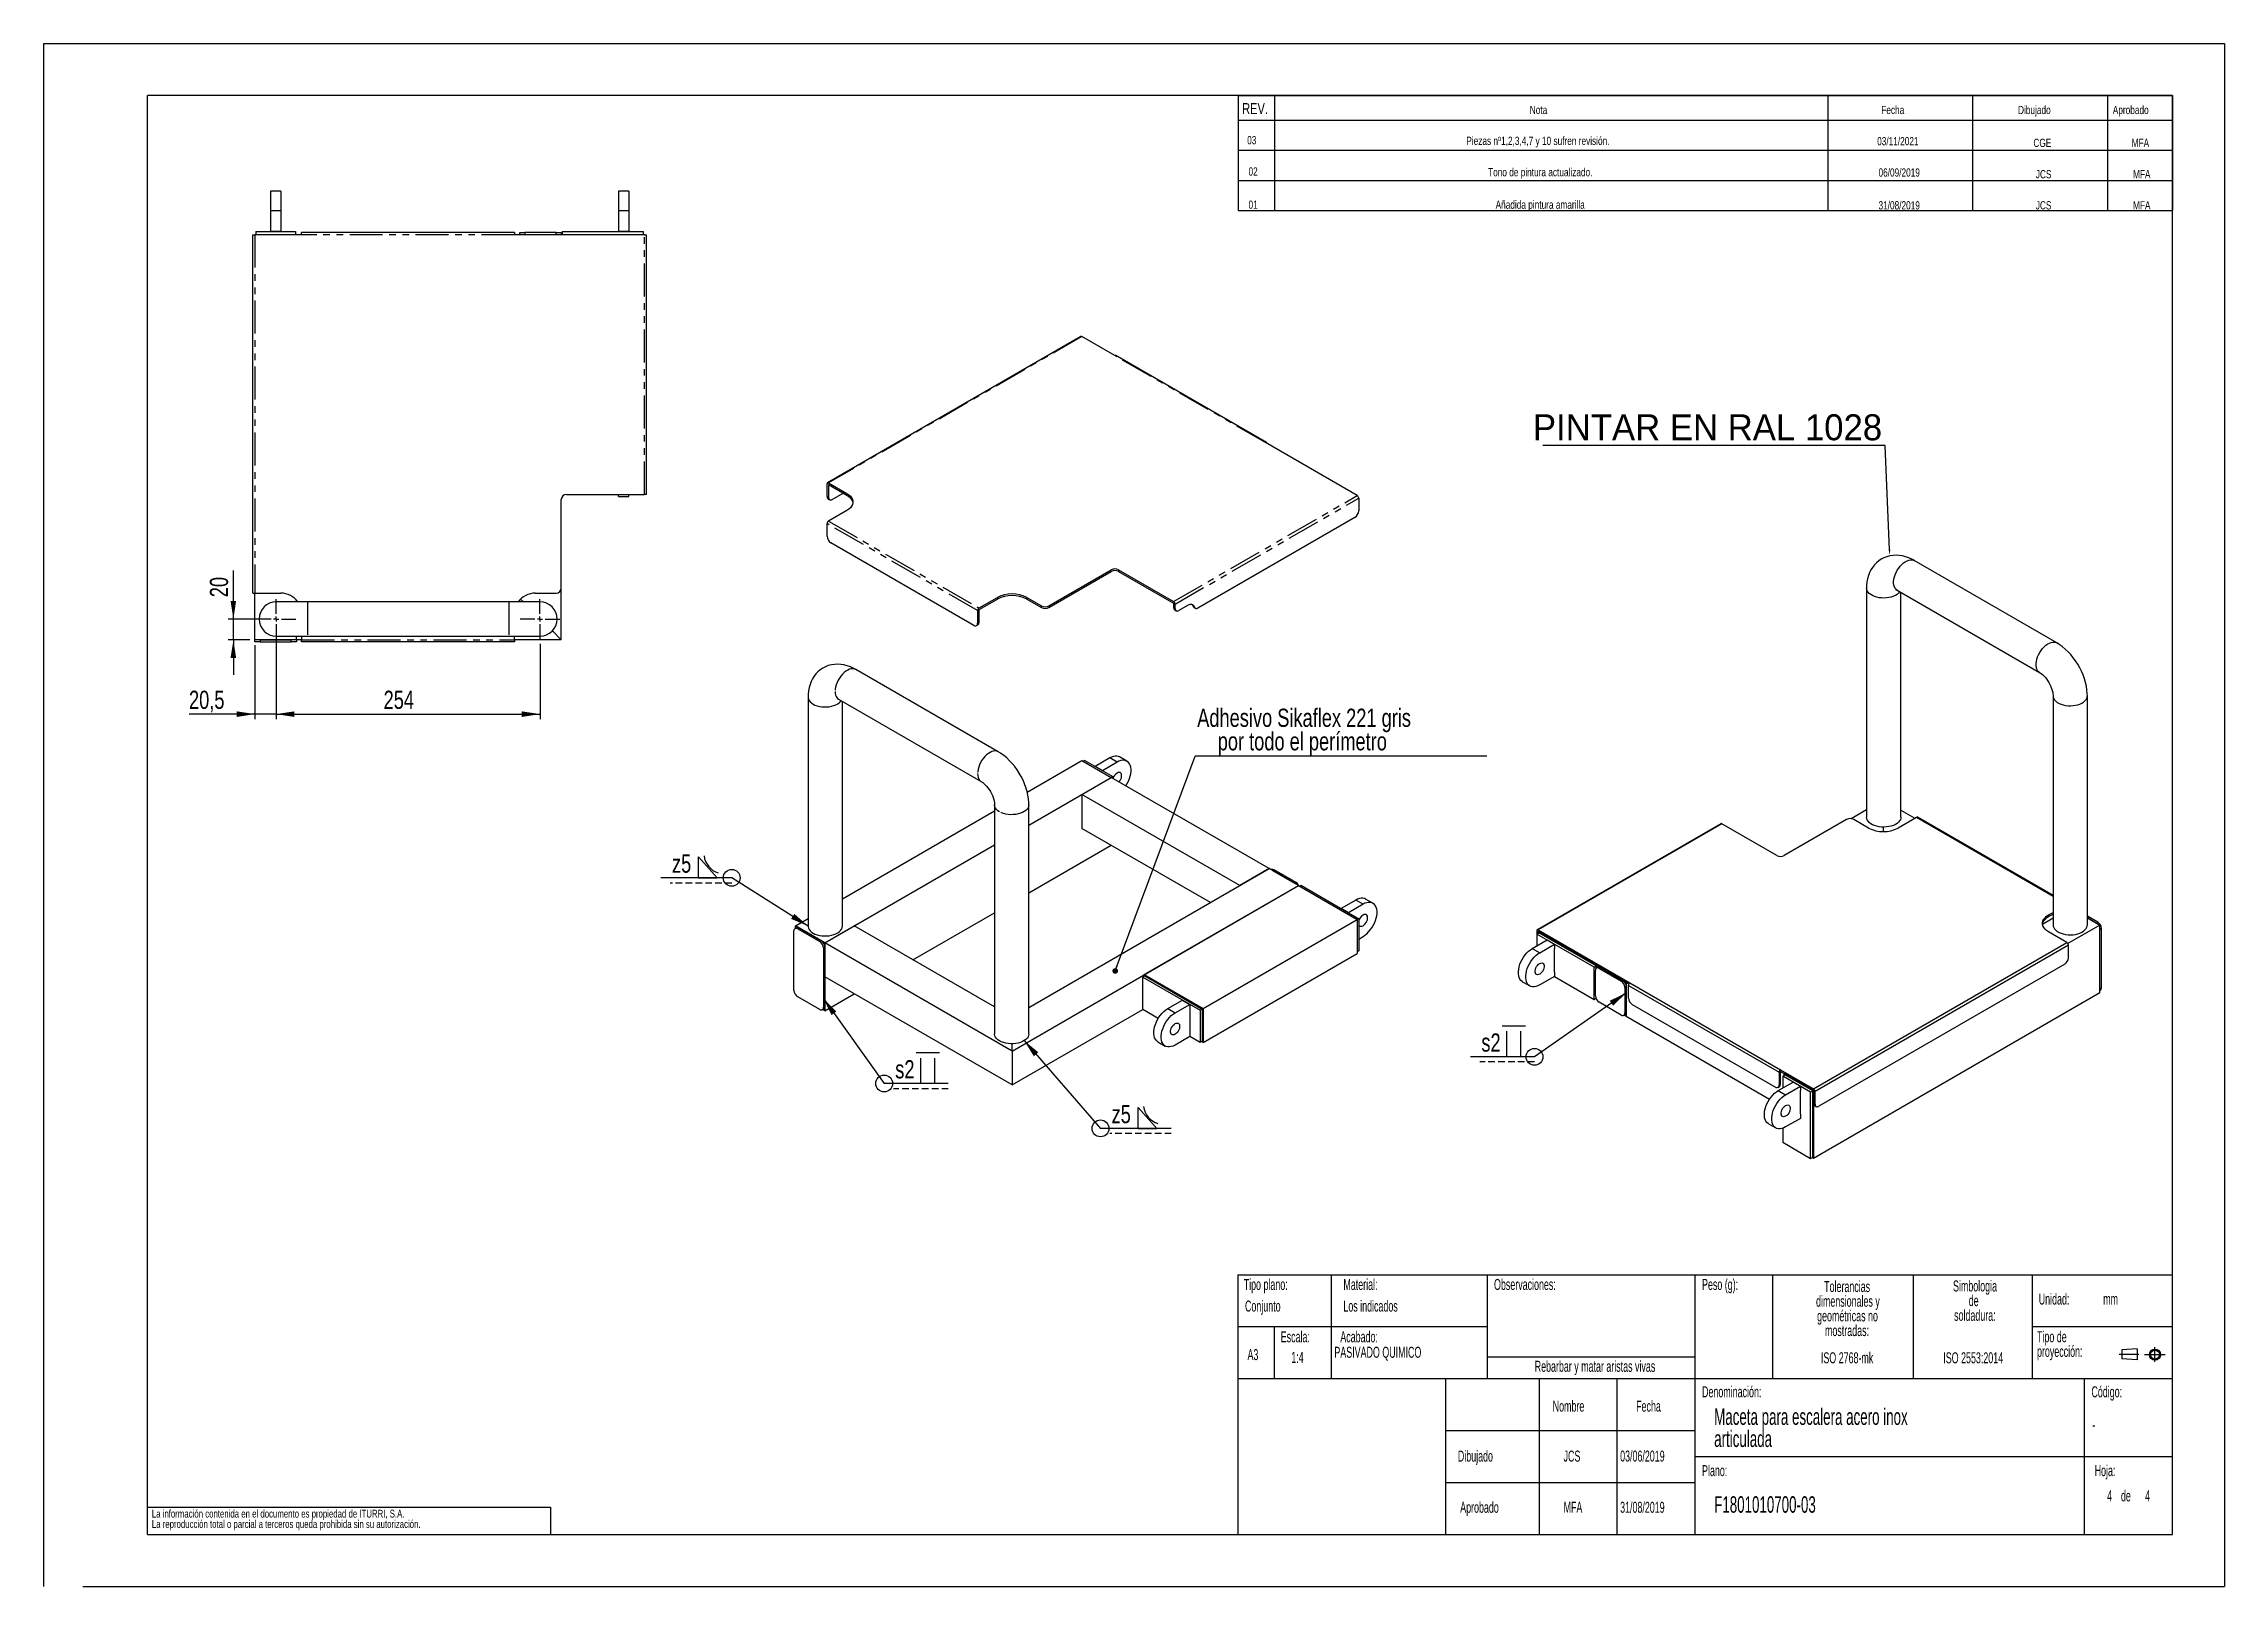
# Model space of a CAD drawing. Extents: x 0 to 1680, y 0 to 1188.
import ezdxf
from ezdxf import colors
from ezdxf.entities.mleader import LeaderData, LeaderLine
from ezdxf.math import Vec2, Vec3

# ---------------------------------------------------------------- set-up
doc = ezdxf.new("R2010")
doc.units = 0
doc.header["$LTSCALE"] = 4
for name, pattern in [('CENTERX2', [20.32, 12.7, -2.54, 2.54, -2.54]), ('HIDDEN', [1.905, 1.27, -0.635]), ('PHANTOM', [12.7, 6.35, -1.27, 1.27, -1.27, 1.27, -1.27])]:
    doc.linetypes.add(name, pattern=pattern)
doc.layers.get('0').update_dxf_attribs({"linetype": 'CONTINUOUS'})
doc.layers.add('FORMATO', color=7, linetype='CONTINUOUS')
doc.layers.add('SLD-0', color=179, linetype='CONTINUOUS')
doc.styles.add('SLDTEXTSTYLE0', font='TXT', dxfattribs={"width": 0.605})
doc.styles.add('SLDTEXTSTYLE1', font='TXT', dxfattribs={"width": 0.75})
doc.dimstyles.new('SLDDIMSTYLE0', dxfattribs={"dimtxt": 0.18, "dimasz": 4.307692, "dimexe": 0, "dimexo": 0.0625, "dimgap": 0, "dimtad": 0, "dimtih": 1, "dimtoh": 1, "dimdec": 0, "dimrnd": 1e-09, "dimzin": 0, "dimdsep": 46, "dimtxsty": 'Standard', "dimblk1": 'DOT', "dimblk2": 'DOT', "dimsah": 1, "dimcen": 0.09, "dimadec": 0, "dimazin": 0, "dimtfac": 4.307692, "dimtdec": 0, "dimtofl": 0, "dimtmove": 0, "dimatfit": 3, "dimldrblk": 'DOT', "dimfxl": 1, "dimtolj": 1, "dimtzin": 0, "dimarcsym": 0})
doc.dimstyles.new('SLDDIMSTYLE1', dxfattribs={"dimtxt": 0.18, "dimasz": 14, "dimexe": 0, "dimexo": 0.0625, "dimgap": 0, "dimtad": 0, "dimtih": 1, "dimtoh": 1, "dimdec": 0, "dimrnd": 1e-09, "dimzin": 0, "dimdsep": 46, "dimtxsty": 'Standard', "dimsah": 1, "dimcen": 0.09, "dimadec": 0, "dimazin": 0, "dimtfac": 14, "dimtdec": 0, "dimtofl": 0, "dimtmove": 0, "dimatfit": 3, "dimfxl": 1, "dimtolj": 1, "dimtzin": 0, "dimarcsym": 0})
doc.dimstyles.new('SLDDIMSTYLE2', dxfattribs={"dimtxt": 14, "dimasz": 14, "dimexe": 0, "dimexo": 0.0625, "dimgap": 3.5, "dimtad": 1, "dimdec": 1, "dimlfac": 0.714286, "dimrnd": 1e-09, "dimzin": 12, "dimdsep": 46, "dimtxsty": 'SLDTEXTSTYLE1', "dimsah": 1, "dimcen": 0.09, "dimadec": 0, "dimazin": 0, "dimtfac": 1, "dimtdec": 1, "dimtmove": 0, "dimatfit": 0, "dimfxl": 1, "dimtolj": 1, "dimtzin": 12, "dimarcsym": 0})
doc.dimstyles.new('SLDDIMSTYLE3', dxfattribs={"dimtxt": 14, "dimasz": 14, "dimexe": 0, "dimexo": 0.0625, "dimgap": 3.5, "dimtad": 1, "dimdec": 1, "dimlfac": 0.714286, "dimrnd": 1e-09, "dimzin": 12, "dimdsep": 46, "dimtxsty": 'SLDTEXTSTYLE1', "dimsah": 1, "dimcen": 0.09, "dimadec": 0, "dimazin": 0, "dimtfac": 1, "dimtdec": 1, "dimtofl": 0, "dimtmove": 0, "dimatfit": 3, "dimfxl": 1, "dimtolj": 1, "dimtzin": 12, "dimarcsym": 0})

msp = doc.modelspace()

# ---------------------------------------------------------------- texts
at = {"layer": 'FORMATO', "style": 'SLDTEXTSTYLE1'}
for s, insert, char_height, attachment_point in [('REV.', (923.34, 1142.21), 8.467, 1), ('Nota', (1144.9, 1140.1), 6.35, 1), ('Fecha', (1415.71, 1140.1), 6.35, 1), ('Dibujado', (1521.04, 1140.1), 6.35, 1), ('Aprobado', (1594.04, 1140.1), 6.35, 1), ('03', (930.74, 1116.85), 6.35, 2), ('Piezas nº1,2,3,4,7 y 10 sufren revisión.', (1151.18, 1116.33), 6.35, 2), ('03/11/2021', (1428.45, 1116.07), 6.35, 2), ('CGE', (1539.78, 1114.76), 6.35, 2), ('MFA', (1615.3, 1114.76), 6.35, 2), ('02', (931.77, 1092.72), 6.35, 2), ('Tono de pintura actualizado.', (1152.97, 1092.2), 6.35, 2), ('06/09/2019', (1429.49, 1091.94), 6.35, 2), ('JCS', (1540.74, 1090.64), 6.35, 2), ('MFA', (1616.33, 1090.64), 6.35, 2), ('01', (931.77, 1067.18), 6.35, 2), ('Añadida pintura amarilla', (1152.93, 1067.18), 6.35, 2), ('31/08/2019', (1429.49, 1066.67), 6.35, 2), ('JCS', (1540.74, 1066.67), 6.35, 2), ('MFA', (1616.33, 1066.67), 6.35, 2)]:
    msp.add_mtext(s, dxfattribs=dict(at, insert=insert, char_height=char_height, attachment_point=attachment_point))
at = {"layer": 'SLD-0', "style": 'SLDTEXTSTYLE0'}
for s, insert, char_height, attachment_point in [('Tipo plano:', (924.52, 236.72), 8.4667, 1), ('Material:', (1001.32, 236.72), 8.467, 1), ('Observaciones:', (1117.35, 236.72), 8.4667, 1), ('Peso (g):', (1277.61, 236.72), 8.467, 1), ('Conjunto', (925.51, 220.08), 8.467, 1), ('Los indicados', (1001.32, 220.08), 8.4667, 1), ('Unidad:', (1536.98, 225.48), 8.467, 1), ('mm', (1586.65, 225.48), 8.467, 1), ('Escala:', (953.05, 196.41), 8.467, 1), ('Acabado:', (998.95, 196.41), 8.467, 1), ('A3', (927.44, 182.7), 8.467, 1), ('1:4', (961.16, 180.54), 8.467, 1), ('PASIVADO QUIMICO', (994.38, 184.51), 8.4667, 1), ('Rebarbar y matar aristas vivas', (1195.14, 173.69), 8.4667, 2), ('ISO 2768-mk', (1389.35, 180.24), 8.4667, 2), ('ISO 2553:2014', (1486.5, 180.24), 8.4667, 2), ('Denominación:', (1277.61, 154.06), 8.4667, 1), ('Código:', (1577.59, 154.06), 8.467, 1), ('Nombre', (1162.55, 143.02), 8.467, 1), ('Fecha', (1226.83, 143.02), 8.467, 1), ('-', (1578.35, 128.77), 8.47, 1), ('Dibujado', (1089.49, 104.56), 8.467, 1), ('JCS', (1170.94, 104.56), 8.467, 1), ('03/06/2019', (1214.51, 104.56), 8.467, 1), ('Plano:', (1277.61, 93.35), 8.467, 1), ('Hoja:', (1580.06, 93.35), 8.467, 1), ('F1801010700-03', (1286.96, 69.39), 12.7, 1), ('4', (1589.65, 73.9), 8.47, 1), ('4', (1589.65, 73.9), 8.47, 1), ('de', (1600.31, 73.9), 8.467, 1), ('de', (1600.31, 73.9), 8.467, 1), ('4', (1618.92, 73.9), 8.47, 1), ('4', (1618.92, 73.9), 8.47, 1), ('Aprobado', (1091.3, 65.13), 8.467, 1), ('MFA', (1170.94, 65.13), 8.467, 1), ('31/08/2019', (1214.51, 65.13), 8.467, 1)]:
    msp.add_mtext(s, dxfattribs=dict(at, insert=insert, char_height=char_height, attachment_point=attachment_point))

# ---------------------------------------------------------------- blocks, each defined once
blk = doc.blocks.new('BLOQUE3')
at = {"color": 7, "linetype": 'CENTERX2'}
for p, q in [((1591.7, 520.2), (1579.2, 520.2)), ((1595.5, 520.1), (1608.6, 520.1)), ((1602.1, 515.4), (1602.1, 524.8))]:
    blk.add_line(p, q, dxfattribs=at)
at = {"color": 7, "linetype": 'Continuous'}
for p, q in [((1590.7, 523.8), (1580.9, 523.1)), ((1580.9, 523.1), (1580.9, 517.4)), ((1590.7, 523.8), (1590.7, 516.7)), ((1590.7, 516.7), (1580.9, 517.4))]:
    blk.add_line(p, q, dxfattribs=at)
for radius in [3.57, 2.85]:
    blk.add_circle((1602.1, 520.1), radius, dxfattribs=at)
blk = doc.blocks.new('SW_NOTE_0')
at = {"layer": 'SLD-0', "color": 0, "attachment_point": 2, "style": 'SLDTEXTSTYLE0'}
for s, insert, char_height in [('dimensionales y', (30.2, -0.4), 8.467), ('Tolerancias', (29.6, 10.9), 8.467), ('geométricas no', (29.9, -11.7), 8.467), ('mostradas:', (29.5, -23), 8.47)]:
    blk.add_mtext(s, dxfattribs=dict(at, insert=insert, char_height=char_height))
blk = doc.blocks.new('SW_NOTE_0_1')
at = {"layer": 'SLD-0', "color": 0, "attachment_point": 1, "style": 'SLDTEXTSTYLE0'}
for s, insert, char_height in [('Tipo de', (0, 10.9), 8.47), ('proyección:', (0, -0.4), 8.467)]:
    blk.add_mtext(s, dxfattribs=dict(at, insert=insert, char_height=char_height))
blk = doc.blocks.new('SW_NOTE_0_2')
at = {"layer": 'SLD-0', "color": 0, "char_height": 8.47, "attachment_point": 2, "style": 'SLDTEXTSTYLE0'}
for s, insert in [('Simbologia', (28.4, 10.9)), ('de', (27.4, -0.4)), ('soldadura:', (28.3, -11.7))]:
    blk.add_mtext(s, dxfattribs=dict(at, insert=insert))
blk = doc.blocks.new('SW_NOTE_0_3')
at = {"layer": 'SLD-0', "color": 0, "char_height": 6, "attachment_point": 1, "style": 'SLDTEXTSTYLE1'}
for s, insert in [('La información contenida en el documento es propiedad de ITURRI, S.A.', (0, 7.7)), ('La reproducción total o parcial a terceros queda prohibida sin su autorización.', (0, -0.3))]:
    blk.add_mtext(s, dxfattribs=dict(at, insert=insert))
blk = doc.blocks.new('SW_NOTE_0_4')
at = {"layer": 'SLD-0', "color": 0, "char_height": 12.7, "attachment_point": 1, "style": 'SLDTEXTSTYLE0'}
for s, insert in [('Maceta para escalera acero inox', (0, 16.4)), ('articulada', (0, -0.6))]:
    blk.add_mtext(s, dxfattribs=dict(at, insert=insert))
blk = doc.blocks.new('SW_NOTE_0_5')
at = {"layer": 'FORMATO', "color": 0}
blk.add_line((224.7, 0), (0, 0), dxfattribs=at)
at = {"layer": 'FORMATO', "color": 0, "char_height": 14, "attachment_point": 1, "style": 'SLDTEXTSTYLE1'}
for s, insert in [('Adhesivo Sikaflex 221 gris', (1.5, 36.5)), ('por todo el perímetro', (17.3, 18.4))]:
    blk.add_mtext(s, dxfattribs=dict(at, insert=insert))
blk = doc.blocks.new('_DOT')
at = {"color": 0, "linetype": 'ByBlock'}
blk.add_line((-0.5, 0), (-1, 0), dxfattribs=at)
at = {"color": 0, "linetype": 'ByBlock', "const_width": 0.5}
blk.add_lwpolyline([(-0.25, 0, 1), (0.25, 0, 1)], format="xyb", close=True, dxfattribs=at)
blk = doc.blocks.new('SW_SYMBOL_WELD_FILL')
at = {"layer": 'FORMATO', "color": 0}
for p, q in [((400, 0), (400, 3600)), ((400, 3600), (3600, 0)), ((400, 0), (3600, 0))]:
    blk.add_line(p, q, dxfattribs=at)
blk = doc.blocks.new('SW_SYMBOL_WLDSI_FCNC')
at = {"layer": 'FORMATO', "color": 0}
blk.add_arc((5100, 4275), 3600, 188, 252, dxfattribs=at)
blk = doc.blocks.new('SW_WELDSYMBOL_19')
at = {"layer": 'FORMATO', "color": 0}
blk.add_line((54.5, 0), (0, 0), dxfattribs=at)
at = {"layer": 'FORMATO', "color": 0, "linetype": 'HIDDEN'}
blk.add_line((54.5, -4), (7.2, -4), dxfattribs=at)
at = {"layer": 'FORMATO', "color": 0}
blk.add_circle((0, 0), 6.48, dxfattribs=at)
at = {"layer": 'FORMATO', "color": 0, "xscale": 0.004470703125, "yscale": 0.004470703125, "zscale": 0.004470703125}
for name, p in [('SW_SYMBOL_WLDSI_FCNC', (26.3, 0)), ('SW_SYMBOL_WELD_FILL', (27.2, 0))]:
    blk.add_blockref(name, p, dxfattribs=at)
at = {"layer": 'FORMATO', "color": 0, "insert": (8.5, 18), "char_height": 14, "attachment_point": 1, "style": 'SLDTEXTSTYLE1'}
blk.add_mtext('z5', dxfattribs=at)
blk = doc.blocks.new('SW_WELDSYMBOL_20')
at = {"layer": 'FORMATO', "color": 0}
blk.add_line((0, 0), (-54.5, 0), dxfattribs=at)
at = {"layer": 'FORMATO', "color": 0, "linetype": 'HIDDEN'}
blk.add_line((0, -4), (-47.3, -4), dxfattribs=at)
at = {"layer": 'FORMATO', "color": 0}
blk.add_circle((0, 0), 6.48, dxfattribs=at)
at = {"layer": 'FORMATO', "color": 0, "xscale": 0.004470703125, "yscale": 0.004470703125, "zscale": 0.004470703125}
for name, p in [('SW_SYMBOL_WLDSI_FCNC', (-28.2, 0)), ('SW_SYMBOL_WELD_FILL', (-27.3, 0))]:
    blk.add_blockref(name, p, dxfattribs=at)
at = {"layer": 'FORMATO', "color": 0, "insert": (-46, 18), "char_height": 14, "attachment_point": 1, "style": 'SLDTEXTSTYLE1'}
blk.add_mtext('z5', dxfattribs=at)
blk = doc.blocks.new('SW_SYMBOL_WELD_BUSQ')
at = {"layer": 'FORMATO', "color": 0}
for p, q in [((800, 0), (800, 4400)), ((3200, 0), (3200, 4400))]:
    blk.add_line(p, q, dxfattribs=at)
blk = doc.blocks.new('SW_SYMBOL_WLDSI_FLT')
at = {"layer": 'FORMATO', "color": 0}
blk.add_line((0, 0), (4000, 0), dxfattribs=at)
blk = doc.blocks.new('SW_WELDSYMBOL_21')
at = {"layer": 'FORMATO', "color": 0}
blk.add_line((49.4, 0), (0, 0), dxfattribs=at)
at = {"layer": 'FORMATO', "color": 0, "linetype": 'HIDDEN'}
blk.add_line((49.4, -4), (7.2, -4), dxfattribs=at)
at = {"layer": 'FORMATO', "color": 0}
blk.add_circle((0, 0), 6.48, dxfattribs=at)
at = {"layer": 'FORMATO', "color": 0, "xscale": 0.004470703125, "yscale": 0.004470703125, "zscale": 0.004470703125}
for name, p in [('SW_SYMBOL_WLDSI_FLT', (24.6, 23.8)), ('SW_SYMBOL_WELD_BUSQ', (24.6, 0))]:
    blk.add_blockref(name, p, dxfattribs=at)
at = {"layer": 'FORMATO', "color": 0, "insert": (8.5, 18), "char_height": 14, "attachment_point": 1, "style": 'SLDTEXTSTYLE1'}
blk.add_mtext('s2', dxfattribs=at)
blk = doc.blocks.new('_D')
at = {"layer": 'FORMATO', "color": 52, "transparency": 16777216}
for p, q in [((179.2, 740.9), (179.2, 667.7)), ((162.8, 724.9), (162.8, 667.7)), ((162.8, 671.7), (112, 671.7)), ((179.2, 671.7), (162.8, 671.7)), ((179.2, 671.7), (206.1, 671.7))]:
    blk.add_line(p, q, dxfattribs=at)
for points in [[(162.8, 671.7), (148.8, 673.8), (148.8, 669.5)], [(179.2, 671.7), (193.2, 669.5), (193.2, 673.8)]]:
    blk.add_solid(points, dxfattribs=at)
at = {"layer": 'FORMATO', "color": 52, "transparency": 16777216, "insert": (112, 689.7), "char_height": 14, "attachment_point": 1, "style": 'SLDTEXTSTYLE1'}
blk.add_mtext('20,5', dxfattribs=at)
blk = doc.blocks.new('_D_1')
at = {"layer": 'FORMATO', "color": 52, "transparency": 16777216}
for p, q in [((146.2, 744.9), (146.2, 782.3)), ((175.2, 744.9), (142.2, 744.9)), ((146.2, 728.9), (146.2, 744.9)), ((158.8, 728.9), (142.2, 728.9)), ((146.2, 728.9), (146.2, 702))]:
    blk.add_line(p, q, dxfattribs=at)
for points in [[(146.2, 744.9), (148.3, 758.9), (144, 758.9)], [(146.2, 728.9), (144, 714.9), (148.3, 714.9)]]:
    blk.add_solid(points, dxfattribs=at)
at = {"layer": 'FORMATO', "color": 52, "transparency": 16777216, "insert": (128.1, 761.7), "char_height": 14, "attachment_point": 1, "rotation": 90, "style": 'SLDTEXTSTYLE1'}
blk.add_mtext('20', dxfattribs=at)
blk = doc.blocks.new('_D_2')
at = {"layer": 'FORMATO', "color": 7, "transparency": 16777216}
for p, q in [((179.2, 725.7), (179.2, 667.7)), ((382.4, 725.7), (382.4, 667.7)), ((179.2, 671.7), (382.4, 671.7))]:
    blk.add_line(p, q, dxfattribs=at)
for points in [[(179.2, 671.7), (193.2, 669.5), (193.2, 673.8)], [(382.4, 671.7), (368.4, 673.8), (368.4, 669.5)]]:
    blk.add_solid(points, dxfattribs=at)
at = {"layer": 'FORMATO', "color": 7, "transparency": 16777216, "insert": (261.9, 689.7), "char_height": 14, "attachment_point": 1, "style": 'SLDTEXTSTYLE1'}
blk.add_mtext('254', dxfattribs=at)
blk = doc.blocks.new('SW_CENTERMARKSYMBOL_0')
at = {"layer": 'FORMATO', "color": 0}
for p, q in [((-4, 0), (-15.2, 0)), ((0, 0), (-2, 0)), ((0, 4), (0, 15.2)), ((0, 0), (0, 2)), ((0, 0), (0, -2)), ((0, 0), (2, 0)), ((4, 0), (15.2, 0)), ((0, -4), (0, -15.2))]:
    blk.add_line(p, q, dxfattribs=at)
blk = doc.blocks.new('SW_CENTERMARKSYMBOL_1')
at = {"layer": 'FORMATO', "color": 0}
for p, q in [((-4, 0), (-15.2, 0)), ((0, 0), (-2, 0)), ((0, 4), (0, 15.2)), ((0, 0), (0, 2)), ((0, 0), (0, -2)), ((0, 0), (2, 0)), ((4, 0), (15.2, 0)), ((0, -4), (0, -15.2))]:
    blk.add_line(p, q, dxfattribs=at)
blk = doc.blocks.new('SW_WELDSYMBOL_22')
at = {"layer": 'FORMATO', "color": 0}
blk.add_line((0, 0), (-49.4, 0), dxfattribs=at)
at = {"layer": 'FORMATO', "color": 0, "linetype": 'HIDDEN'}
blk.add_line((0, -4), (-42.2, -4), dxfattribs=at)
at = {"layer": 'FORMATO', "color": 0}
blk.add_circle((0, 0), 6.48, dxfattribs=at)
at = {"layer": 'FORMATO', "color": 0, "xscale": 0.004470703125, "yscale": 0.004470703125, "zscale": 0.004470703125}
for name, p in [('SW_SYMBOL_WLDSI_FLT', (-24.8, 23.8)), ('SW_SYMBOL_WELD_BUSQ', (-24.8, 0))]:
    blk.add_blockref(name, p, dxfattribs=at)
at = {"layer": 'FORMATO', "color": 0, "insert": (-40.9, 18), "char_height": 14, "attachment_point": 1, "style": 'SLDTEXTSTYLE1'}
blk.add_mtext('s2', dxfattribs=at)

# ---------------------------------------------------------------- dimensions: what is measured, and where the dimension line sits
at = {"layer": 'FORMATO', "color": 52}
dim = msp.add_linear_dim(base=(146.17, 744.89), p1=(162.79, 728.89), p2=(179.19, 744.89), angle=90, dimstyle='SLDDIMSTYLE2', dxfattribs=at)
dim.commit()
dim.dimension.update_dxf_attribs({"geometry": '_D_1', "text_midpoint": (146.17, 772), "dimtype": 160})
dim = msp.add_linear_dim(base=(162.79, 671.69), p1=(179.19, 744.89), p2=(162.79, 728.89), dimstyle='SLDDIMSTYLE2', dxfattribs=at)
dim.commit()
dim.dimension.update_dxf_attribs({"geometry": '_D', "text_midpoint": (130.07, 671.69), "dimtype": 160})
at = {"layer": 'FORMATO', "color": 7}
dim = msp.add_linear_dim(base=(382.39, 671.69), p1=(179.19, 729.69), p2=(382.39, 729.69), dimstyle='SLDDIMSTYLE3', dxfattribs=at)
dim.commit()
dim.dimension.update_dxf_attribs({"geometry": '_D_2', "text_midpoint": (277.42, 671.69), "dimtype": 160})

# ---------------------------------------------------------------- linework, layer by layer
at = {"color": 7, "linetype": 'Continuous'}
for p, q in [((0, 1188), (1680, 1188)), ((0, 1188), (0, -0.01)), ((1680, 1188), (1680, 0)), ((1640, 1148), (80, 1148)), ((80, 40), (80, 1148)), ((1640, 40), (1640, 1148)), ((182.79, 1074.49), (174.79, 1074.49)), ((174.79, 1074.49), (174.79, 1059.29)), ((174.79, 1059.29), (174.79, 1043.29)), ((182.79, 1074.49), (182.79, 1059.29)), ((182.79, 1059.29), (182.79, 1043.29)), ((450.79, 1074.49), (442.79, 1074.49)), ((442.79, 1074.49), (442.79, 1059.29)), ((442.79, 1059.29), (442.79, 1043.29)), ((450.79, 1074.49), (450.79, 1059.29)), ((450.79, 1059.29), (450.79, 1043.29)), ((163.59, 1043.29), (193.99, 1043.29)), ((163.59, 1043.29), (163.59, 1040.89)), ((182.79, 1043.29), (174.79, 1043.29)), ((193.99, 1043.29), (193.99, 1040.89)), ((362.79, 1042.49), (198.79, 1042.49)), ((198.79, 1040.89), (198.79, 1042.49)), ((362.79, 1042.49), (362.79, 1040.89)), ((366.79, 1040.89), (366.79, 1042.49)), ((366.79, 1042.49), (370.79, 1042.49)), ((394.79, 1042.49), (370.79, 1042.49)), ((394.79, 1042.49), (398.79, 1042.49)), ((398.79, 1042.49), (398.79, 1040.89)), ((399.59, 1043.29), (399.59, 1040.89)), ((399.59, 1043.29), (461.99, 1043.29)), ((450.79, 1043.29), (442.79, 1043.29)), ((461.99, 1043.29), (461.99, 1040.89)), ((161.19, 1040.89), (162.79, 1040.89)), ((161.19, 764.89), (161.19, 1040.89)), ((198.79, 1040.89), (162.79, 1040.89)), ((462.79, 1040.89), (362.79, 1040.89)), ((462.79, 1040.89), (464.39, 1040.89)), ((464.39, 840.89), (464.39, 1040.89)), ((799.02, 962.5), (603.86, 849.84)), ((825.28, 947.73), (799.82, 962.42)), ((942.04, 880.86), (826.08, 947.81)), ((1011.95, 839.96), (941.24, 880.78)), ((402.79, 840.89), (462.79, 840.89)), ((442.79, 839.29), (442.79, 840.89)), ((450.79, 839.29), (450.79, 840.89)), ((464.39, 840.89), (462.79, 840.89)), ((603.53, 839.31), (603.53, 849.11)), ((604.66, 849.76), (618.8, 841.6)), ((604.66, 848.45), (604.66, 838.66)), ((604.66, 848.45), (618.8, 840.29)), ((607.49, 837.02), (615.97, 841.92)), ((398.79, 768.89), (398.79, 836.89)), ((442.79, 839.29), (450.79, 839.29)), ((604.36, 837.48), (605.49, 836.82)), ((618.8, 828.53), (604.66, 820.37)), ((889.28, 753.47), (1010.25, 823.31)), ((1013.08, 838), (1013.08, 828.21)), ((603.53, 808.61), (603.53, 818.41)), ((716.66, 740.03), (606.36, 803.71)), ((1550.85, 726.55), (1441.11, 789.91)), ((774.36, 755.06), (822.45, 782.81)), ((774.36, 753.75), (822.45, 781.51)), ((828.1, 782.81), (870.53, 758.32)), ((828.1, 781.51), (870.53, 757.02)), ((161.19, 764.89), (162.79, 764.89)), ((162.79, 764.89), (182.79, 764.89)), ((162.79, 728.89), (162.79, 764.89)), ((203.19, 758.09), (179.19, 758.09)), ((194.79, 758.09), (194.79, 759.48)), ((358.39, 758.09), (203.19, 758.09)), ((382.39, 758.09), (358.39, 758.09)), ((369.59, 758.09), (367.48, 760.21)), ((378.79, 764.89), (394.79, 764.89)), ((398.79, 728.89), (398.79, 768.89)), ((720.62, 753.42), (734.77, 761.59)), ((720.62, 752.12), (734.77, 760.28)), ((757.39, 761.59), (768.71, 755.06)), ((757.39, 760.28), (768.71, 753.75)), ((870.53, 757.02), (870.53, 753.75)), ((871.66, 753.1), (871.66, 756.36)), ((1404.34, 768.67), (1404.34, 592.3)), ((1427.91, 767.04), (1537.65, 703.69)), ((1430.74, 592.3), (1430.74, 765.41)), ((718.66, 739.83), (719.79, 740.49)), ((719.49, 751.46), (719.49, 741.67)), ((720.62, 742.32), (720.62, 752.12)), ((871.36, 751.92), (872.49, 751.27)), ((881.28, 755.38), (874.49, 751.46)), ((886.15, 753.92), (887.28, 753.27)), ((162.79, 727.29), (162.79, 728.89)), ((194.79, 728.89), (162.79, 728.89)), ((166.79, 727.29), (162.79, 727.29)), ((166.79, 728.89), (190.79, 728.89)), ((166.79, 727.29), (190.79, 727.29)), ((179.19, 731.69), (203.19, 731.69)), ((194.79, 727.29), (190.79, 727.29)), ((194.79, 728.89), (194.79, 731.69)), ((194.79, 728.89), (194.79, 727.29)), ((198.79, 728.89), (194.79, 728.89)), ((198.79, 731.69), (198.79, 728.89)), ((198.79, 727.29), (198.79, 728.89)), ((362.79, 727.29), (198.79, 727.29)), ((203.19, 731.69), (358.39, 731.69)), ((358.39, 731.69), (382.39, 731.69)), ((362.79, 728.89), (362.79, 731.69)), ((362.79, 728.89), (362.79, 727.29)), ((398.79, 728.89), (362.79, 728.89)), ((398.79, 728.89), (391.92, 735.76)), ((735.43, 642.69), (625.68, 706.04)), ((588.91, 684.81), (588.91, 508.44)), ((612.48, 683.18), (722.23, 619.83)), ((615.31, 508.44), (615.31, 681.55)), ((1548.02, 685.73), (1548.02, 509.35)), ((1574.42, 509.35), (1574.42, 685.73)), ((834.57, 635.41), (828.91, 638.67)), ((757.74, 611.67), (799.82, 635.96)), ((759, 586.27), (822.45, 622.9)), ((799.82, 635.96), (822.45, 622.9)), ((799.82, 609.84), (822.45, 622.9)), ((802.08, 635.96), (800.95, 635.31)), ((802.08, 635.96), (823.58, 623.55)), ((821.32, 637.92), (810, 631.39)), ((815.66, 628.12), (810, 631.39)), ((826.97, 634.65), (815.66, 628.12)), ((823.58, 623.55), (822.45, 622.9)), ((944.07, 552.69), (822.45, 622.9)), ((823.58, 623.55), (823.58, 622.24)), ((799.82, 609.84), (799.82, 583.71)), ((921.44, 539.62), (799.82, 609.84)), ((615.31, 529.45), (732.6, 597.15)), ((732.6, 601.86), (732.6, 425.49)), ((759, 425.49), (759, 601.86)), ((1388.97, 590.51), (1340.89, 562.75)), ((1404.34, 598.07), (1392.37, 591.16)), ((1405.94, 583.97), (1394.63, 590.51)), ((1442.71, 592.14), (1428.57, 583.97)), ((1430.74, 597.74), (1441.58, 591.48)), ((1548.02, 531.88), (1443.51, 592.22)), ((898.81, 526.56), (799.82, 583.71)), ((1292.01, 587.32), (1150.59, 505.68)), ((1292.81, 587.24), (1151.39, 505.6)), ((1335.23, 562.75), (1292.81, 587.24)), ((1417.26, 584.68), (1417.26, 581.27)), ((601.83, 495.54), (732.6, 571.03)), ((759, 534.01), (822.45, 570.64)), ((822.45, 570.64), (822.45, 570.64)), ((746.08, 412.26), (966.7, 539.62)), ((759, 445.85), (944.07, 552.69)), ((847.9, 471.05), (966.7, 539.62)), ((944.07, 552.69), (921.44, 539.62)), ((966.7, 539.62), (944.07, 552.69)), ((946.03, 551.91), (945.73, 551.73)), ((963.87, 541.26), (946.9, 551.05)), ((965, 541.91), (948.03, 551.71)), ((966.7, 539.62), (1011.95, 513.5)), ((968.96, 539.62), (967.83, 538.97)), ((968.96, 539.62), (1013.08, 514.15)), ((1010.82, 528.52), (999.51, 521.99)), ((1005.16, 518.72), (999.51, 521.99)), ((1016.48, 525.26), (1005.16, 518.72)), ((1024.08, 526.01), (1018.42, 529.27)), ((578.07, 458.96), (578.07, 504.68)), ((580.03, 507.17), (578.9, 506.51)), ((579.2, 508.6), (588.91, 514.21)), ((579.2, 506.69), (579.2, 508.6)), ((601.83, 495.54), (579.2, 508.6)), ((580.9, 506.31), (597.87, 496.52)), ((582.03, 506.97), (599, 497.17)), ((601.83, 495.54), (624.46, 508.6)), ((732.6, 446.17), (624.46, 508.6)), ((669.72, 482.47), (732.6, 518.77)), ((893.16, 444.92), (1011.95, 513.5)), ((1013.08, 514.15), (1011.95, 513.5)), ((1011.95, 513.5), (1011.95, 487.37)), ((1013.08, 514.15), (1013.08, 489.33)), ((1150.25, 504.95), (1150.25, 502.33)), ((1151.39, 505.6), (1222.1, 464.78)), ((1151.39, 504.29), (1151.39, 502.99)), ((1196.64, 478.17), (1151.39, 504.29)), ((1151.39, 504.29), (1221.3, 463.93)), ((1548.02, 514.47), (1539.9, 509.78)), ((1544.54, 517.03), (1548.02, 519.04)), ((1544.54, 515.72), (1548.02, 517.74)), ((1544.54, 517.03), (1544.54, 515.72)), ((1584.13, 509.19), (1559.48, 494.96)), ((1582.44, 511.48), (1574.42, 516.1)), ((1581.31, 510.82), (1574.42, 514.8)), ((1574.42, 514.8), (1584.13, 509.19)), ((1581.31, 510.82), (1582.44, 511.48)), ((1584.13, 456.93), (1584.13, 509.19)), ((1585.27, 506.58), (1584.13, 505.92)), ((1584.13, 460.2), (1584.13, 505.92)), ((1585.27, 460.85), (1585.27, 506.58)), ((600.7, 491.62), (600.7, 445.89)), ((601.83, 495.54), (601.83, 443.28)), ((746.08, 412.26), (601.83, 495.54)), ((601.83, 469.41), (601.83, 495.54)), ((601.83, 492.27), (601.83, 446.55)), ((893.16, 418.79), (1011.95, 487.37)), ((1013.08, 489.33), (1011.95, 488.68)), ((1013.08, 498.47), (1016.48, 500.43)), ((1146.86, 491.23), (1158.17, 497.76)), ((1146.86, 491.23), (1152.52, 487.96)), ((1150.25, 502.33), (1151.95, 503.31)), ((1150.25, 502.33), (1150.25, 493.19)), ((1194.38, 476.86), (1150.25, 502.33)), ((1196.07, 477.84), (1151.95, 503.31)), ((1152.52, 487.96), (1163.83, 494.5)), ((1158.17, 497.76), (1163.83, 494.5)), ((1163.83, 494.5), (1163.83, 491.23)), ((1163.83, 472.94), (1163.83, 491.23)), ((1363.52, 383.14), (1558.68, 495.8)), ((1559.81, 493.84), (1364.65, 381.18)), ((1558.68, 495.8), (1544.54, 503.97)), ((1559.81, 484.04), (1559.81, 493.84)), ((847.9, 471.05), (893.16, 444.92)), ((847.9, 469.74), (847.9, 471.05)), ((1163.83, 472.94), (1163.83, 469.67)), ((1194.38, 476.86), (1196.07, 477.84)), ((1194.38, 452.04), (1194.38, 476.86)), ((1195.51, 454.65), (1195.51, 474.25)), ((1196.07, 475.88), (1196.07, 477.84)), ((1197.47, 476.73), (1196.34, 476.08)), ((1196.64, 476.25), (1196.64, 478.17)), ((1196.64, 478.17), (1219.27, 465.1)), ((1199.47, 476.53), (1198.34, 475.88)), ((1198.34, 475.88), (1215.31, 466.08)), ((1199.47, 476.53), (1216.44, 466.74)), ((1556.98, 479.14), (1367.48, 369.75)), ((597.87, 444.26), (580.9, 454.06)), ((746.08, 386.14), (601.83, 469.41)), ((601.83, 443.28), (624.46, 456.34)), ((848.47, 470.07), (846.77, 469.09)), ((846.77, 469.09), (890.89, 443.61)), ((846.77, 444.26), (846.77, 469.09)), ((848.47, 470.07), (892.59, 444.59)), ((1139.26, 465.65), (1144.92, 462.39)), ((1163.83, 469.67), (1152.52, 463.14)), ((1163.83, 469.67), (1194.38, 452.04)), ((1215.31, 466.08), (1216.44, 466.74)), ((1219.27, 461.84), (1218.14, 461.19)), ((1218.14, 461.19), (1218.14, 441.59)), ((1219.27, 465.1), (1219.27, 438.98)), ((1219.27, 465.1), (1221.3, 463.93)), ((1219.27, 461.84), (1219.27, 442.24)), ((1220.96, 462.82), (1336.93, 395.87)), ((1220.96, 453.02), (1220.96, 462.82)), ((1222.1, 464.78), (1338.06, 397.83)), ((1584.13, 456.93), (1363.52, 329.57)), ((1584.13, 460.2), (1585.27, 460.85)), ((1584.13, 458.85), (1584.44, 459.02)), ((599.87, 444.06), (601, 444.71)), ((601.83, 443.28), (600.17, 444.24)), ((746.08, 386.14), (846.77, 444.26)), ((858.69, 437.38), (846.77, 444.26)), ((866, 444.92), (877.32, 451.45)), ((871.66, 441.66), (882.98, 448.19)), ((877.32, 451.45), (882.98, 448.19)), ((882.98, 448.19), (882.98, 444.92)), ((882.98, 444.92), (882.98, 426.63)), ((892.59, 444.59), (890.89, 443.61)), ((890.89, 443.61), (890.89, 418.79)), ((892.59, 444.59), (892.59, 419.77)), ((893.16, 444.92), (893.16, 418.79)), ((1194.38, 452.04), (1195.85, 452.89)), ((1195.51, 452.69), (1196.07, 452.36)), ((1215.31, 439.96), (1198.34, 449.75)), ((1217.31, 439.76), (1218.44, 440.41)), ((1217.61, 439.93), (1219.27, 438.98)), ((1218.14, 441.59), (1219.27, 442.24)), ((1219.27, 438.98), (1329.66, 375.25)), ((1223.79, 448.12), (1334.1, 384.44)), ((882.98, 423.36), (871.66, 416.83)), ((882.98, 426.63), (882.98, 423.36)), ((890.89, 418.79), (882.98, 423.36)), ((746.08, 412.26), (746.08, 417.87)), ((746.08, 412.26), (746.08, 386.14)), ((858.41, 419.35), (864.06, 416.08)), ((892.59, 419.77), (890.89, 418.79)), ((893.16, 418.79), (892.03, 419.44)), ((1336.36, 381.83), (1347.68, 388.36)), ((1336.93, 395.87), (1336.93, 386.08)), ((1336.93, 386.08), (1338.06, 386.73)), ((1338.06, 396.53), (1338.06, 397.83)), ((1338.06, 397.83), (1363.52, 383.14)), ((1338.06, 396.53), (1363.52, 381.83)), ((1338.06, 386.73), (1338.06, 396.53)), ((1338.06, 396.53), (1340.89, 394.89)), ((1339.76, 392.93), (1341.46, 393.91)), ((1361.25, 380.52), (1339.76, 392.93)), ((1339.76, 392.93), (1339.76, 383.79)), ((1363.52, 381.83), (1340.89, 394.89)), ((1340.89, 393.59), (1340.89, 394.89)), ((1362.95, 381.5), (1341.46, 393.91)), ((1347.68, 388.36), (1353.34, 385.1)), ((1336.1, 384.24), (1337.23, 384.9)), ((1336.36, 381.83), (1342.02, 378.57)), ((1342.02, 378.57), (1353.34, 385.1)), ((1353.34, 385.1), (1353.34, 381.83)), ((1353.34, 363.54), (1353.34, 381.83)), ((1361.25, 380.52), (1362.95, 381.5)), ((1361.25, 329.57), (1361.25, 380.52)), ((1362.95, 330.55), (1362.95, 381.5)), ((1363.52, 381.83), (1363.52, 372.03)), ((1363.52, 381.83), (1363.52, 329.57)), ((1363.52, 372.03), (1364.65, 371.38)), ((1364.35, 370.2), (1365.48, 369.55)), ((1364.65, 371.38), (1364.65, 381.18)), ((1328.77, 356.26), (1334.42, 352.99)), ((1353.34, 360.27), (1342.02, 353.74)), ((1353.34, 363.54), (1353.34, 360.27)), ((1339.76, 352.71), (1339.76, 341.98)), ((1339.76, 341.98), (1361.25, 329.57)), ((1361.25, 329.57), (1362.95, 330.55)), ((1363.52, 329.57), (1362.39, 330.23)), ((920, 240), (1640, 240)), ((920, 240), (920, 40)), ((80, 40), (1640, 40)), ((30.12, 0), (1680, 0))]:
    msp.add_line(p, q, dxfattribs=at)
at = {"color": 8, "linetype": 'PHANTOM'}
for p, q in [((182.79, 1059.29), (174.79, 1059.29)), ((450.79, 1059.29), (442.79, 1059.29)), ((370.79, 1042.49), (370.79, 1040.89)), ((394.79, 1040.89), (394.79, 1042.49)), ((162.79, 1040.89), (162.79, 764.89)), ((362.79, 1040.89), (198.79, 1040.89)), ((462.79, 840.89), (462.79, 1040.89)), ((799.82, 962.42), (604.66, 849.76)), ((941.24, 880.78), (825.28, 947.73)), ((618.8, 841.6), (618.8, 840.29)), ((603.53, 839.31), (604.66, 838.66)), ((870.53, 758.32), (1011.95, 839.96)), ((871.66, 756.36), (1013.08, 838)), ((719.49, 751.46), (603.53, 818.41)), ((604.66, 820.37), (720.62, 753.42)), ((822.45, 781.51), (822.45, 782.81)), ((828.1, 782.81), (828.1, 781.51)), ((203.19, 758.09), (203.19, 731.69)), ((358.39, 758.09), (358.39, 731.69)), ((734.77, 761.59), (734.77, 760.28)), ((757.39, 761.59), (757.39, 760.28)), ((719.49, 741.67), (720.62, 742.32)), ((768.71, 753.75), (768.71, 755.06)), ((774.36, 755.06), (774.36, 753.75)), ((870.53, 753.75), (871.66, 753.1)), ((885.48, 754.76), (886.61, 754.11)), ((166.79, 728.89), (166.79, 727.29)), ((190.79, 727.29), (190.79, 728.89)), ((198.79, 728.89), (362.79, 728.89)), ((826.97, 634.65), (821.32, 637.92)), ((948.03, 551.71), (946.9, 551.05)), ((963.87, 541.26), (965, 541.91)), ((1016.48, 525.26), (1010.82, 528.52)), ((582.03, 506.97), (580.9, 506.31)), ((597.87, 496.52), (599, 497.17)), ((601.83, 492.27), (600.7, 491.62)), ((600.7, 445.89), (601.83, 446.55)), ((866, 444.92), (871.66, 441.66))]:
    msp.add_line(p, q, dxfattribs=at)
at = {"color": 8, "linetype": 'Continuous'}
msp.add_line((1548.02, 531.34), (1442.71, 592.14), dxfattribs=at)
at = {"color": 7, "linetype": 'Continuous', "flags": 128}
for points in [[(618.8, 841.6), (620.3, 840.6), (621.53, 839.49), (622.48, 838.29), (623.12, 837.03), (623.45, 835.72), (623.45, 834.41), (623.12, 833.1), (622.48, 831.84), (621.53, 830.64), (620.3, 829.53), (618.8, 828.53)], [(618.8, 840.29), (620.3, 839.29), (621.53, 838.19), (622.48, 836.99), (623.12, 835.72), (623.45, 834.42), (623.45, 834.41)], [(1441.11, 789.91), (1439.64, 790.71), (1437.03, 791.91), (1434.36, 792.86), (1431.96, 793.46), (1429.59, 793.84), (1427.26, 793.98), (1424.73, 793.88), (1422.28, 793.51), (1419.94, 792.89), (1417.73, 792.03), (1415.66, 790.95), (1413.74, 789.66), (1411.99, 788.18), (1410.4, 786.52), (1408.98, 784.71), (1407.75, 782.73), (1406.69, 780.62), (1405.83, 778.36), (1405.15, 775.96), (1404.67, 773.43), (1404.4, 770.77), (1404.34, 768.67)], [(886.61, 754.11), (886.26, 754.82), (885.79, 755.4), (885.21, 755.81), (884.54, 756.07), (883.8, 756.15), (882.99, 756.06), (882.15, 755.81), (881.28, 755.38)], [(884.67, 756.04), (885.13, 755.47), (885.48, 754.76)], [(1426.66, 767.6), (1426.65, 767.6), (1426.79, 767.57), (1427.14, 767.43), (1427.68, 767.17), (1427.91, 767.04)], [(886.61, 754.11), (886.79, 753.75), (887.02, 753.46), (887.31, 753.25), (887.65, 753.13), (888.02, 753.08), (888.42, 753.13), (888.84, 753.26), (889.28, 753.47)], [(1574.42, 685.73), (1574.39, 687.4), (1574.15, 690.27), (1573.7, 693.18), (1573.04, 696.09), (1572.2, 698.98), (1571.17, 701.84), (1569.97, 704.65), (1568.6, 707.4), (1567.09, 710.07), (1565.42, 712.64), (1563.62, 715.12), (1561.68, 717.47), (1559.62, 719.7), (1557.43, 721.77), (1555.12, 723.68), (1552.7, 725.41), (1550.85, 726.55)], [(625.68, 706.04), (624.21, 706.85), (621.6, 708.05), (618.93, 708.99), (616.54, 709.6), (614.16, 709.97), (611.83, 710.12), (609.3, 710.02), (606.85, 709.65), (604.52, 709.03), (602.31, 708.17), (600.24, 707.08), (598.32, 705.79), (596.56, 704.31), (594.97, 702.66), (593.55, 700.84), (592.32, 698.87), (591.27, 696.75), (590.4, 694.49), (589.72, 692.09), (589.25, 689.56), (588.98, 686.91), (588.91, 684.81)], [(1537.65, 703.69), (1538.06, 703.44), (1538.88, 702.87), (1539.8, 702.12), (1540.79, 701.19), (1541.81, 700.09), (1542.84, 698.84), (1543.83, 697.45), (1544.76, 695.97), (1545.59, 694.42), (1546.32, 692.85), (1546.93, 691.31), (1547.39, 689.82), (1547.72, 688.45), (1547.92, 687.22), (1548.01, 686.19), (1548.02, 685.73)], [(611.23, 683.74), (611.22, 683.74), (611.36, 683.7), (611.71, 683.57), (612.25, 683.31), (612.48, 683.18)], [(759, 601.86), (758.96, 603.53), (758.72, 606.41), (758.27, 609.31), (757.62, 612.22), (756.77, 615.12), (755.74, 617.98), (754.54, 620.79), (753.18, 623.53), (751.66, 626.2), (749.99, 628.78), (748.19, 631.25), (746.25, 633.61), (744.19, 635.83), (742, 637.91), (739.69, 639.82), (737.27, 641.55), (735.43, 642.69)], [(828.91, 638.67), (828.1, 639.05), (826.9, 639.34), (825.6, 639.36), (824.22, 639.13), (822.78, 638.65), (821.32, 637.92)], [(833.68, 616.41), (833.76, 616.53), (834.83, 618.31), (835.75, 620.15), (836.52, 622.04), (837.1, 623.93), (837.5, 625.79), (837.7, 627.59), (837.7, 629.28), (837.5, 630.84), (837.1, 632.25), (836.52, 633.46), (835.75, 634.47), (834.83, 635.25), (833.76, 635.79), (832.56, 636.07), (831.25, 636.1), (829.87, 635.87), (828.44, 635.38), (826.97, 634.65)], [(828.48, 619.42), (828.62, 619.58), (829.32, 620.54), (829.88, 621.6), (830.28, 622.7), (830.48, 623.78), (830.48, 624.76), (830.28, 625.6), (829.88, 626.24), (829.32, 626.65), (828.62, 626.81), (827.82, 626.7), (826.97, 626.33)], [(722.23, 619.83), (722.63, 619.58), (723.45, 619.01), (724.37, 618.26), (725.36, 617.33), (726.38, 616.23), (727.41, 614.97), (728.4, 613.59), (729.33, 612.11), (730.17, 610.56), (730.9, 608.99), (731.5, 607.44), (731.96, 605.96), (732.29, 604.58), (732.5, 603.36), (732.59, 602.32), (732.6, 601.86)], [(1430.74, 592.3), (1430.69, 591.61), (1430.37, 590.51), (1429.78, 589.45), (1428.93, 588.45), (1427.84, 587.53), (1426.53, 586.72), (1425.02, 586.02), (1423.36, 585.46), (1421.57, 585.05), (1419.7, 584.78), (1417.78, 584.68), (1415.86, 584.74), (1413.97, 584.96), (1412.16, 585.34), (1410.46, 585.87), (1408.91, 586.53), (1407.55, 587.32), (1406.4, 588.21), (1405.49, 589.19), (1404.83, 590.24), (1404.45, 591.33), (1404.34, 592.3)], [(1018.42, 529.27), (1017.6, 529.65), (1016.4, 529.94), (1015.1, 529.97), (1013.72, 529.73), (1012.28, 529.25), (1010.82, 528.52)], [(1016.48, 500.43), (1017.94, 501.39), (1019.38, 502.57), (1020.76, 503.93), (1022.06, 505.46), (1023.26, 507.13), (1024.33, 508.91), (1025.26, 510.76), (1026.02, 512.64), (1026.6, 514.53), (1027, 516.39), (1027.2, 518.19), (1027.2, 519.88), (1027, 521.44), (1026.6, 522.85), (1026.02, 524.06), (1025.26, 525.07), (1024.33, 525.85), (1023.26, 526.39), (1022.06, 526.67), (1020.76, 526.7), (1019.38, 526.47), (1017.94, 525.98), (1016.48, 525.26)], [(588.91, 508.44), (588.93, 508.02), (589.18, 506.92), (589.7, 505.85), (590.49, 504.83), (591.52, 503.89), (592.78, 503.05)], [(592.78, 503.05), (594.24, 502.32), (595.86, 501.73), (597.62, 501.27), (599.48, 500.97), (601.39, 500.83), (603.32, 500.85), (605.22, 501.03), (607.05, 501.37), (608.78, 501.86), (610.37, 502.49), (611.78, 503.25), (612.99, 504.12), (613.96, 505.08), (614.68, 506.11), (615.13, 507.19), (615.31, 508.3), (615.31, 508.44)], [(1013.08, 509.74), (1013.17, 509.49), (1013.57, 508.84), (1014.13, 508.43), (1014.83, 508.28), (1015.63, 508.39), (1016.48, 508.76), (1017.32, 509.37), (1018.12, 510.18), (1018.82, 511.14), (1019.39, 512.2), (1019.78, 513.3), (1019.99, 514.38), (1019.99, 515.36), (1019.78, 516.2), (1019.39, 516.84), (1018.82, 517.25), (1018.12, 517.41), (1017.32, 517.3), (1016.48, 516.93), (1016.48, 516.93)], [(1539.88, 509.77), (1539.89, 509.85), (1540.22, 511.15), (1540.86, 512.42), (1541.81, 513.62), (1543.04, 514.73), (1544.54, 515.72)], [(1544.54, 503.97), (1543.04, 504.96), (1541.81, 506.07), (1540.86, 507.27), (1540.22, 508.53), (1539.89, 509.84), (1539.89, 511.16), (1540.22, 512.46), (1540.86, 513.73), (1541.81, 514.92), (1543.04, 516.03), (1544.54, 517.03)], [(1548.02, 509.35), (1548.13, 508.38), (1548.52, 507.29), (1549.17, 506.25), (1550.08, 505.27), (1551.23, 504.37), (1552.6, 503.59), (1554.14, 502.92), (1555.84, 502.4), (1557.65, 502.02), (1559.54, 501.8), (1561.47, 501.74), (1563.38, 501.84), (1565.26, 502.1), (1567.04, 502.51), (1568.71, 503.08), (1570.21, 503.77), (1571.52, 504.59), (1572.62, 505.5), (1573.47, 506.5), (1574.05, 507.56), (1574.37, 508.66), (1574.42, 509.35)], [(1139.26, 465.65), (1139.01, 465.81), (1138.08, 466.59), (1137.32, 467.6), (1136.73, 468.82), (1136.34, 470.22), (1136.14, 471.78), (1136.14, 473.48), (1136.34, 475.27), (1136.73, 477.13), (1137.32, 479.02), (1138.08, 480.91), (1139.01, 482.76), (1140.08, 484.53), (1141.28, 486.2), (1142.58, 487.73), (1143.96, 489.1), (1145.4, 490.27), (1146.86, 491.23)], [(1152.52, 463.14), (1151.05, 462.41), (1149.62, 461.93), (1148.23, 461.7), (1146.93, 461.72), (1145.73, 462.01), (1144.66, 462.55), (1143.74, 463.33), (1142.97, 464.33), (1142.39, 465.55), (1141.99, 466.95), (1141.79, 468.52), (1141.79, 470.21), (1141.99, 472), (1142.39, 473.86), (1142.97, 475.75), (1143.74, 477.64), (1144.66, 479.49), (1145.73, 481.26), (1146.93, 482.93), (1148.23, 484.46), (1149.62, 485.83), (1151.05, 487), (1152.52, 487.96)], [(1152.52, 479.64), (1153.36, 480.01), (1154.16, 480.12), (1154.86, 479.96), (1155.43, 479.55), (1155.82, 478.91), (1156.03, 478.07), (1156.03, 477.09), (1155.82, 476.01), (1155.43, 474.91), (1154.86, 473.85), (1154.16, 472.89), (1153.36, 472.08), (1152.52, 471.47), (1151.67, 471.1), (1150.87, 470.99), (1150.17, 471.14), (1149.61, 471.55), (1149.21, 472.2), (1149.01, 473.03), (1149.01, 474.02), (1149.21, 475.09), (1149.61, 476.19), (1150.17, 477.26), (1150.87, 478.22), (1151.67, 479.03), (1152.52, 479.64)], [(858.41, 419.35), (858.15, 419.5), (857.22, 420.28), (856.46, 421.29), (855.88, 422.51), (855.48, 423.91), (855.28, 425.47), (855.28, 427.17), (855.48, 428.96), (855.88, 430.82), (856.46, 432.71), (857.22, 434.6), (858.15, 436.45), (859.22, 438.22), (860.42, 439.89), (861.72, 441.42), (863.1, 442.79), (864.54, 443.96), (866, 444.92)], [(871.66, 416.83), (870.2, 416.1), (868.76, 415.62), (867.38, 415.39), (866.08, 415.42), (864.88, 415.7), (863.81, 416.24), (862.88, 417.02), (862.12, 418.02), (861.53, 419.24), (861.14, 420.64), (860.94, 422.21), (860.94, 423.9), (861.14, 425.69), (861.53, 427.55), (862.12, 429.44), (862.88, 431.33), (863.81, 433.18), (864.88, 434.96), (866.08, 436.62), (867.38, 438.16), (868.76, 439.52), (870.2, 440.69), (871.66, 441.66)], [(736.46, 420.1), (735.2, 420.94), (734.17, 421.88), (733.38, 422.9), (732.86, 423.97), (732.62, 425.07), (732.6, 425.49)], [(759, 425.49), (758.99, 425.35), (758.82, 424.24), (758.37, 423.16), (757.64, 422.13), (756.67, 421.17), (755.46, 420.3), (754.05, 419.54), (752.47, 418.91), (750.74, 418.42), (748.9, 418.08), (747, 417.9), (745.07, 417.88), (743.16, 418.02), (741.31, 418.32), (739.55, 418.78), (737.92, 419.37), (736.46, 420.1)], [(871.66, 433.33), (872.51, 433.7), (873.3, 433.81), (874.01, 433.65), (874.57, 433.24), (874.97, 432.6), (875.17, 431.76), (875.17, 430.78), (874.97, 429.7), (874.57, 428.6), (874.01, 427.54), (873.3, 426.58), (872.51, 425.77), (871.66, 425.16), (870.82, 424.79), (870.02, 424.68), (869.32, 424.83), (868.75, 425.24), (868.36, 425.89), (868.15, 426.73), (868.15, 427.71), (868.36, 428.78), (868.75, 429.88), (869.32, 430.95), (870.02, 431.91), (870.82, 432.72), (871.66, 433.33)], [(1328.77, 356.26), (1328.51, 356.41), (1327.58, 357.19), (1326.82, 358.2), (1326.24, 359.42), (1325.84, 360.82), (1325.64, 362.38), (1325.64, 364.08), (1325.84, 365.87), (1326.24, 367.73), (1326.82, 369.62), (1327.58, 371.51), (1328.51, 373.36), (1329.58, 375.13), (1330.78, 376.8), (1332.08, 378.33), (1333.46, 379.7), (1334.9, 380.87), (1336.36, 381.83)], [(1342.02, 353.74), (1340.56, 353.01), (1339.12, 352.53), (1337.74, 352.3), (1336.44, 352.33), (1335.24, 352.61), (1334.17, 353.15), (1333.24, 353.93), (1332.48, 354.93), (1331.89, 356.15), (1331.5, 357.55), (1331.3, 359.12), (1331.3, 360.81), (1331.5, 362.6), (1331.89, 364.46), (1332.48, 366.36), (1333.24, 368.24), (1334.17, 370.09), (1335.24, 371.87), (1336.44, 373.53), (1337.74, 375.07), (1339.12, 376.43), (1340.56, 377.61), (1342.02, 378.57)], [(1342.02, 370.24), (1342.87, 370.61), (1343.66, 370.72), (1344.37, 370.56), (1344.93, 370.15), (1345.33, 369.51), (1345.53, 368.67), (1345.53, 367.69), (1345.33, 366.61), (1344.93, 365.51), (1344.37, 364.45), (1343.66, 363.49), (1342.87, 362.68), (1342.02, 362.07), (1341.18, 361.7), (1340.38, 361.59), (1339.68, 361.74), (1339.11, 362.16), (1338.72, 362.8), (1338.51, 363.64), (1338.51, 364.62), (1338.72, 365.69), (1339.11, 366.79), (1339.68, 367.86), (1340.38, 368.82), (1341.18, 369.63), (1342.02, 370.24)]]:
    msp.add_lwpolyline(points, dxfattribs=at)
at = {"color": 8, "linetype": 'Continuous', "flags": 128}
for points in [[(1427.91, 767.04), (1427.12, 767.62), (1426.37, 768.5), (1425.79, 769.59), (1425.4, 770.87), (1425.2, 772.31), (1425.2, 773.89), (1425.4, 775.56), (1425.79, 777.29), (1426.37, 779.05), (1427.12, 780.8), (1428.03, 782.49), (1429.08, 784.1), (1430.24, 785.6), (1431.5, 786.94), (1432.82, 788.09), (1434.17, 789.05), (1435.53, 789.78), (1436.87, 790.26), (1438.16, 790.5), (1439.37, 790.48), (1440.48, 790.21), (1441.11, 789.91)], [(1429.85, 765.92), (1429.78, 765.82), (1428.93, 764.82), (1427.84, 763.91), (1426.53, 763.09), (1425.02, 762.4), (1423.36, 761.83), (1421.57, 761.42), (1419.7, 761.16), (1417.78, 761.06), (1415.86, 761.12), (1413.97, 761.34), (1412.16, 761.72), (1410.46, 762.24), (1408.91, 762.91), (1407.55, 763.69), (1406.4, 764.59), (1405.49, 765.57), (1404.83, 766.61), (1404.45, 767.7), (1404.34, 768.67)], [(1537.63, 703.7), (1536.87, 704.27), (1536.11, 705.15), (1535.54, 706.24), (1535.14, 707.52), (1534.95, 708.96), (1534.95, 710.53), (1535.14, 712.21), (1535.54, 713.94), (1536.11, 715.7), (1536.87, 717.44), (1537.78, 719.14), (1538.82, 720.75), (1539.99, 722.24), (1541.24, 723.58), (1542.56, 724.74), (1543.91, 725.7), (1545.27, 726.42), (1546.61, 726.91), (1547.9, 727.15), (1549.12, 727.13), (1550.22, 726.85), (1550.86, 726.55)], [(1548.02, 685.7), (1548.13, 684.76), (1548.52, 683.67), (1549.17, 682.62), (1550.08, 681.64), (1551.23, 680.75), (1552.6, 679.96), (1554.14, 679.3), (1555.84, 678.77), (1557.65, 678.39), (1559.54, 678.17), (1561.47, 678.11), (1563.38, 678.21), (1565.26, 678.47), (1567.04, 678.89), (1568.71, 679.45), (1570.21, 680.15), (1571.52, 680.96), (1572.62, 681.88), (1573.47, 682.88), (1574.05, 683.93), (1574.37, 685.03), (1574.42, 685.73)]]:
    msp.add_lwpolyline(points, dxfattribs=at)
at = {"color": 8, "linetype": 'PHANTOM', "flags": 128}
for points in [[(625.68, 706.04), (625.56, 706.11), (624.51, 706.51), (623.35, 706.66), (622.1, 706.55), (620.78, 706.19), (619.42, 705.58), (618.06, 704.73), (616.72, 703.68), (615.43, 702.42), (614.22, 701), (613.11, 699.45), (612.13, 697.79), (611.3, 696.06), (610.63, 694.31), (610.14, 692.56), (609.85, 690.85), (609.75, 689.22)], [(609.75, 689.22), (609.85, 687.71), (610.14, 686.35), (610.63, 685.16), (611.3, 684.17), (612.13, 683.4), (612.48, 683.18)], [(588.91, 684.81), (588.93, 684.39), (589.18, 683.29), (589.7, 682.22), (590.49, 681.2), (591.52, 680.26), (592.78, 679.42)], [(592.78, 679.42), (594.24, 678.69), (595.86, 678.1), (597.62, 677.64), (599.48, 677.34), (601.39, 677.2), (603.32, 677.22), (605.22, 677.4), (607.05, 677.74), (608.78, 678.23), (610.37, 678.86), (611.78, 679.62), (612.99, 680.49), (613.96, 681.45), (614.42, 682.06)], [(735.43, 642.69), (735.3, 642.76), (734.26, 643.16), (733.09, 643.31), (731.84, 643.2), (730.52, 642.83), (729.17, 642.23), (727.81, 641.38), (726.47, 640.32), (725.18, 639.07), (723.96, 637.65), (722.86, 636.1), (721.87, 634.44), (721.04, 632.71), (720.37, 630.95), (719.89, 629.2), (719.59, 627.5), (719.49, 625.87)], [(719.49, 625.87), (719.59, 624.36), (719.89, 622.99), (720.37, 621.8), (721.04, 620.82), (721.87, 620.05), (722.2, 619.84)], [(736.46, 596.47), (735.2, 597.32), (734.17, 598.26), (733.38, 599.27), (732.86, 600.34), (732.62, 601.45), (732.6, 601.84)], [(759, 601.86), (758.99, 601.72), (758.82, 600.62), (758.37, 599.53), (757.64, 598.5), (756.67, 597.54), (755.46, 596.68), (754.05, 595.92), (752.47, 595.29), (750.74, 594.8), (748.9, 594.46), (747, 594.27), (745.07, 594.25), (743.16, 594.4), (741.31, 594.7), (739.55, 595.15), (737.92, 595.75), (736.46, 596.47)]]:
    msp.add_lwpolyline(points, dxfattribs=at)
at = {"color": 7, "linetype": 'Continuous'}
for centre, radius, start, end in [((799.35, 961.77), 0.805, 54.38286, 114.30677), ((825.74, 947.08), 0.805, 65.69319, 125.61693), ((941.68, 880.24), 0.699, 350.7862, 129.20433), ((402.79, 836.89), 4, 90, 180), ((604.22, 849.22), 0.699, 50.79553, 189.21374), ((605.49, 839.09), 1.97, 173.70234, 234.98482), ((606.38, 838.38), 1.75, 170.78575, 309.20232), ((1006.94, 828.48), 6.15, 302.60594, 357.39443), ((1010.63, 837.89), 2.46, 2.60523, 57.39502), ((605.98, 818.3), 2.46, 122.60445, 177.39506), ((609.67, 808.89), 6.15, 182.60552, 237.39413), ((825.28, 777.36), 6.15, 62.60972, 117.39018), ((825.28, 776.05), 6.15, 62.60972, 117.39018), ((179.19, 744.89), 13.2, 90, 270), ((182.79, 748.89), 16, 35.09963, 90), ((378.79, 748.89), 16, 90, 144.90037), ((382.39, 744.89), 13.2, 270, 90), ((394.79, 768.89), 4, 270, 0), ((746.08, 739.86), 24.49, 62.49144, 117.50857), ((746.08, 738.56), 24.49, 62.49144, 117.50857), ((869.21, 756.25), 2.46, 2.60523, 57.39502), ((717.77, 741.39), 1.75, 230.79762, 9.21417), ((721.95, 751.35), 2.46, 122.60445, 177.39506), ((718.7, 742.09), 1.94, 304.40365, 6.9092), ((771.54, 760.52), 6.15, 242.6095, 297.3905), ((771.54, 759.21), 6.15, 242.6095, 297.3905), ((872.53, 753.55), 2.01, 174.37931, 234.30784), ((873.39, 752.82), 1.75, 170.78531, 309.20394), ((886.96, 755.25), 1.56, 198.50624, 238.64388), ((831.2, 619.78), 7.8, 122.87994, 162.42485), ((1391.8, 585.05), 6.15, 62.6095, 117.3905), ((1443.18, 591.48), 0.805, 65.69377, 125.61751), ((1292.34, 586.59), 0.805, 54.38279, 114.30707), ((1417.26, 605.7), 24.49, 242.49144, 297.50857), ((1338.06, 568.21), 6.15, 242.60972, 297.39018), ((946.86, 550.07), 2.01, 54.3824, 114.30716), ((961.75, 536.81), 6.05, 24.29969, 57.49154), ((579.8, 504.96), 1.75, 50.79651, 189.21431), ((580.86, 505.33), 2.01, 54.38236, 114.30697), ((1020.68, 510.39), 7.78, 122.74992, 167.81949), ((1150.94, 505.06), 0.699, 50.79674, 189.21457), ((1579.13, 506.3), 6.15, 2.60533, 57.39464), ((594.56, 491.34), 6.15, 2.60542, 57.39455), ((595.69, 491.99), 6.15, 2.60542, 57.39455), ((1557.35, 493.73), 2.46, 2.60551, 57.39456), ((1197.23, 474.53), 1.75, 50.79651, 189.21431), ((1198.3, 474.9), 2.01, 54.38236, 114.30697), ((1553.67, 484.32), 6.15, 302.60546, 357.39458), ((584.21, 459.23), 6.15, 182.60533, 237.39464), ((1201.65, 454.93), 6.15, 182.60534, 237.39463), ((1212, 460.91), 6.15, 2.60542, 57.39455), ((1213.13, 461.56), 6.15, 2.60542, 57.39455), ((1223.42, 462.71), 2.46, 122.60549, 177.39452), ((1583.35, 460.61), 1.93, 304.23434, 7.07837), ((598.97, 445.61), 1.75, 230.79668, 9.21415), ((599.94, 446.3), 1.91, 303.88685, 7.42531), ((1216.41, 441.31), 1.75, 230.79671, 9.21413), ((1217.37, 442), 1.91, 303.90811, 7.40404), ((1227.11, 453.3), 6.15, 182.60543, 237.39458), ((1339.39, 395.76), 2.46, 122.60549, 177.39452), ((1336.17, 386.48), 1.91, 303.88685, 7.42531), ((1335.21, 385.8), 1.75, 230.7966, 9.21411), ((1365.48, 371.82), 1.97, 173.68169, 235.00611), ((1362.19, 381.07), 2.46, 2.60551, 57.39456), ((1366.37, 371.1), 1.75, 170.78597, 309.20326)]:
    msp.add_arc(centre, radius, start, end, dxfattribs=at)
at = {"layer": 'FORMATO'}
for p, q in [((920.37, 1148), (1640, 1148)), ((920.37, 1148), (920.37, 1059.46)), ((948.13, 1148), (948.13, 1059.46)), ((1374.63, 1148), (1374.63, 1059.46)), ((1485.85, 1148), (1485.85, 1059.46)), ((1590.05, 1148), (1590.05, 1059.46)), ((1640, 1148), (1640, 1059.46)), ((920.37, 1129.06), (1640, 1129.06)), ((920.37, 1105.86), (1640, 1105.86)), ((920.37, 1082.66), (1640, 1082.66)), ((920.37, 1059.46), (1640, 1059.46))]:
    msp.add_line(p, q, dxfattribs=at)
at = {"layer": 'SLD-0'}
for p, q in [((992, 240), (992, 160)), ((1112, 240), (1112, 160)), ((1272, 240), (1272, 160)), ((1332, 240), (1332, 160)), ((1440.33, 240), (1440.33, 160)), ((1532, 240), (1532, 160)), ((920, 200), (992, 200)), ((948, 200), (948, 160)), ((992, 200), (1112, 200)), ((1532, 200), (1640, 200)), ((1112, 176.63), (1272, 176.63)), ((920, 160), (1640, 160)), ((1080, 160), (1080, 40)), ((1152, 160), (1152, 40)), ((1212, 160), (1212, 40)), ((1272, 160), (1272, 40)), ((1572, 160), (1572, 40)), ((1080, 120), (1272, 120)), ((1272, 100), (1572, 100)), ((1572, 100), (1640, 100)), ((1080, 80), (1272, 80)), ((80.01, 60.98), (390.51, 60.98)), ((390.51, 60.98), (390.51, 40))]:
    msp.add_line(p, q, dxfattribs=at)

# ---------------------------------------------------------------- block references
at = {"color": 7, "linetype": 'Continuous', "xscale": 1.2, "yscale": 1.2, "zscale": 1.2}
msp.add_blockref('BLOQUE3', (-296.04, -445.63), dxfattribs=at)
at = {"layer": 'FORMATO', "color": 7}
for name, p in [('SW_CENTERMARKSYMBOL_0', (179.19, 744.89)), ('SW_CENTERMARKSYMBOL_1', (382.39, 744.89))]:
    msp.add_blockref(name, p, dxfattribs=at)
at = {"layer": 'FORMATO', "color": 52}
for name, p in [('SW_NOTE_0_5', (887.19, 639.37)), ('SW_WELDSYMBOL_20', (530.09, 545.58)), ('SW_WELDSYMBOL_22', (1148.51, 407.8)), ('SW_WELDSYMBOL_21', (647.56, 387.18)), ('SW_WELDSYMBOL_19', (814.23, 352.66))]:
    msp.add_blockref(name, p, dxfattribs=at)
at = {"layer": 'SLD-0'}
for name, p in [('SW_NOTE_0', (1359.78, 224.22)), ('SW_NOTE_0_2', (1459.49, 224.66)), ('SW_NOTE_0_1', (1535.66, 185.56)), ('SW_NOTE_0_4', (1286.96, 120.63)), ('SW_NOTE_0_3', (83.35, 51.28))]:
    msp.add_blockref(name, p, dxfattribs=at)

msp.set_redraw_order([(e.dxf.handle, doc.entitydb.next_handle()) for e in msp.query("TEXT MTEXT ATTDEF DIMENSION ARC_DIMENSION")])  # texts and dimensions are drawn at this point

# ---------------------------------------------------------------- leaders
ml = msp.add_multileader_mtext('Standard')
ml.set_content('PINTAR EN RAL 1028', color=256)
ml.set_leader_properties()
ml.build(insert=Vec2(0, 0))
ml.multileader.update_dxf_attribs({"text_right_attachment_type": 6, "dogleg_length": 0.36})
ctx = ml.context
ctx.base_point, ctx.char_height, ctx.plane_origin = Vec3(1077.67, 892.56), 20, Vec3(1422.16, 794.3)
ctx.right_attachment, ctx.text_align_type = 6, 2
notes = []
notes.append((ctx, [(0, (1, 1, 0), (1418.7, 878.56), (-1, 0), 0.36, [(0, [(1422.16, 794.3)], 0, [])])]))
ctx.mtext.insert, ctx.mtext.alignment, ctx.mtext.flow_direction = Vec3(1416.34, 902.56), 3, 5
at = {"layer": 'FORMATO', "color": 52}
for points, dimstyle in [([(825.51, 473.87), (887.19, 639.37)], 'SLDDIMSTYLE0'), ([(588.91, 508.5), (530.09, 545.58)], 'SLDDIMSTYLE1'), ([(1219.27, 457.04), (1148.51, 407.8)], 'SLDDIMSTYLE1'), ([(600.7, 452.71), (647.56, 387.18)], 'SLDDIMSTYLE1'), ([(755.4, 420.26), (814.23, 352.66)], 'SLDDIMSTYLE1')]:
    msp.add_leader(points, dimstyle=dimstyle, dxfattribs=at)
for ctx, leaders in notes:
    for number, flags, end, landing, length, lines in leaders:
        leader = LeaderData()
        leader.index, (leader.has_last_leader_line, leader.has_dogleg_vector, leader.attachment_direction) = number, flags
        leader.last_leader_point, leader.dogleg_vector, leader.dogleg_length = Vec3(end), Vec3(landing), length
        for number, points, colour, breaks in lines:
            line = LeaderLine()
            line.index, line.vertices, line.color, line.breaks = number, Vec3.list(points), colors.encode_raw_color(colour), breaks
            leader.lines.append(line)
        ctx.leaders.append(leader)

doc.saveas('drawing.dxf')
